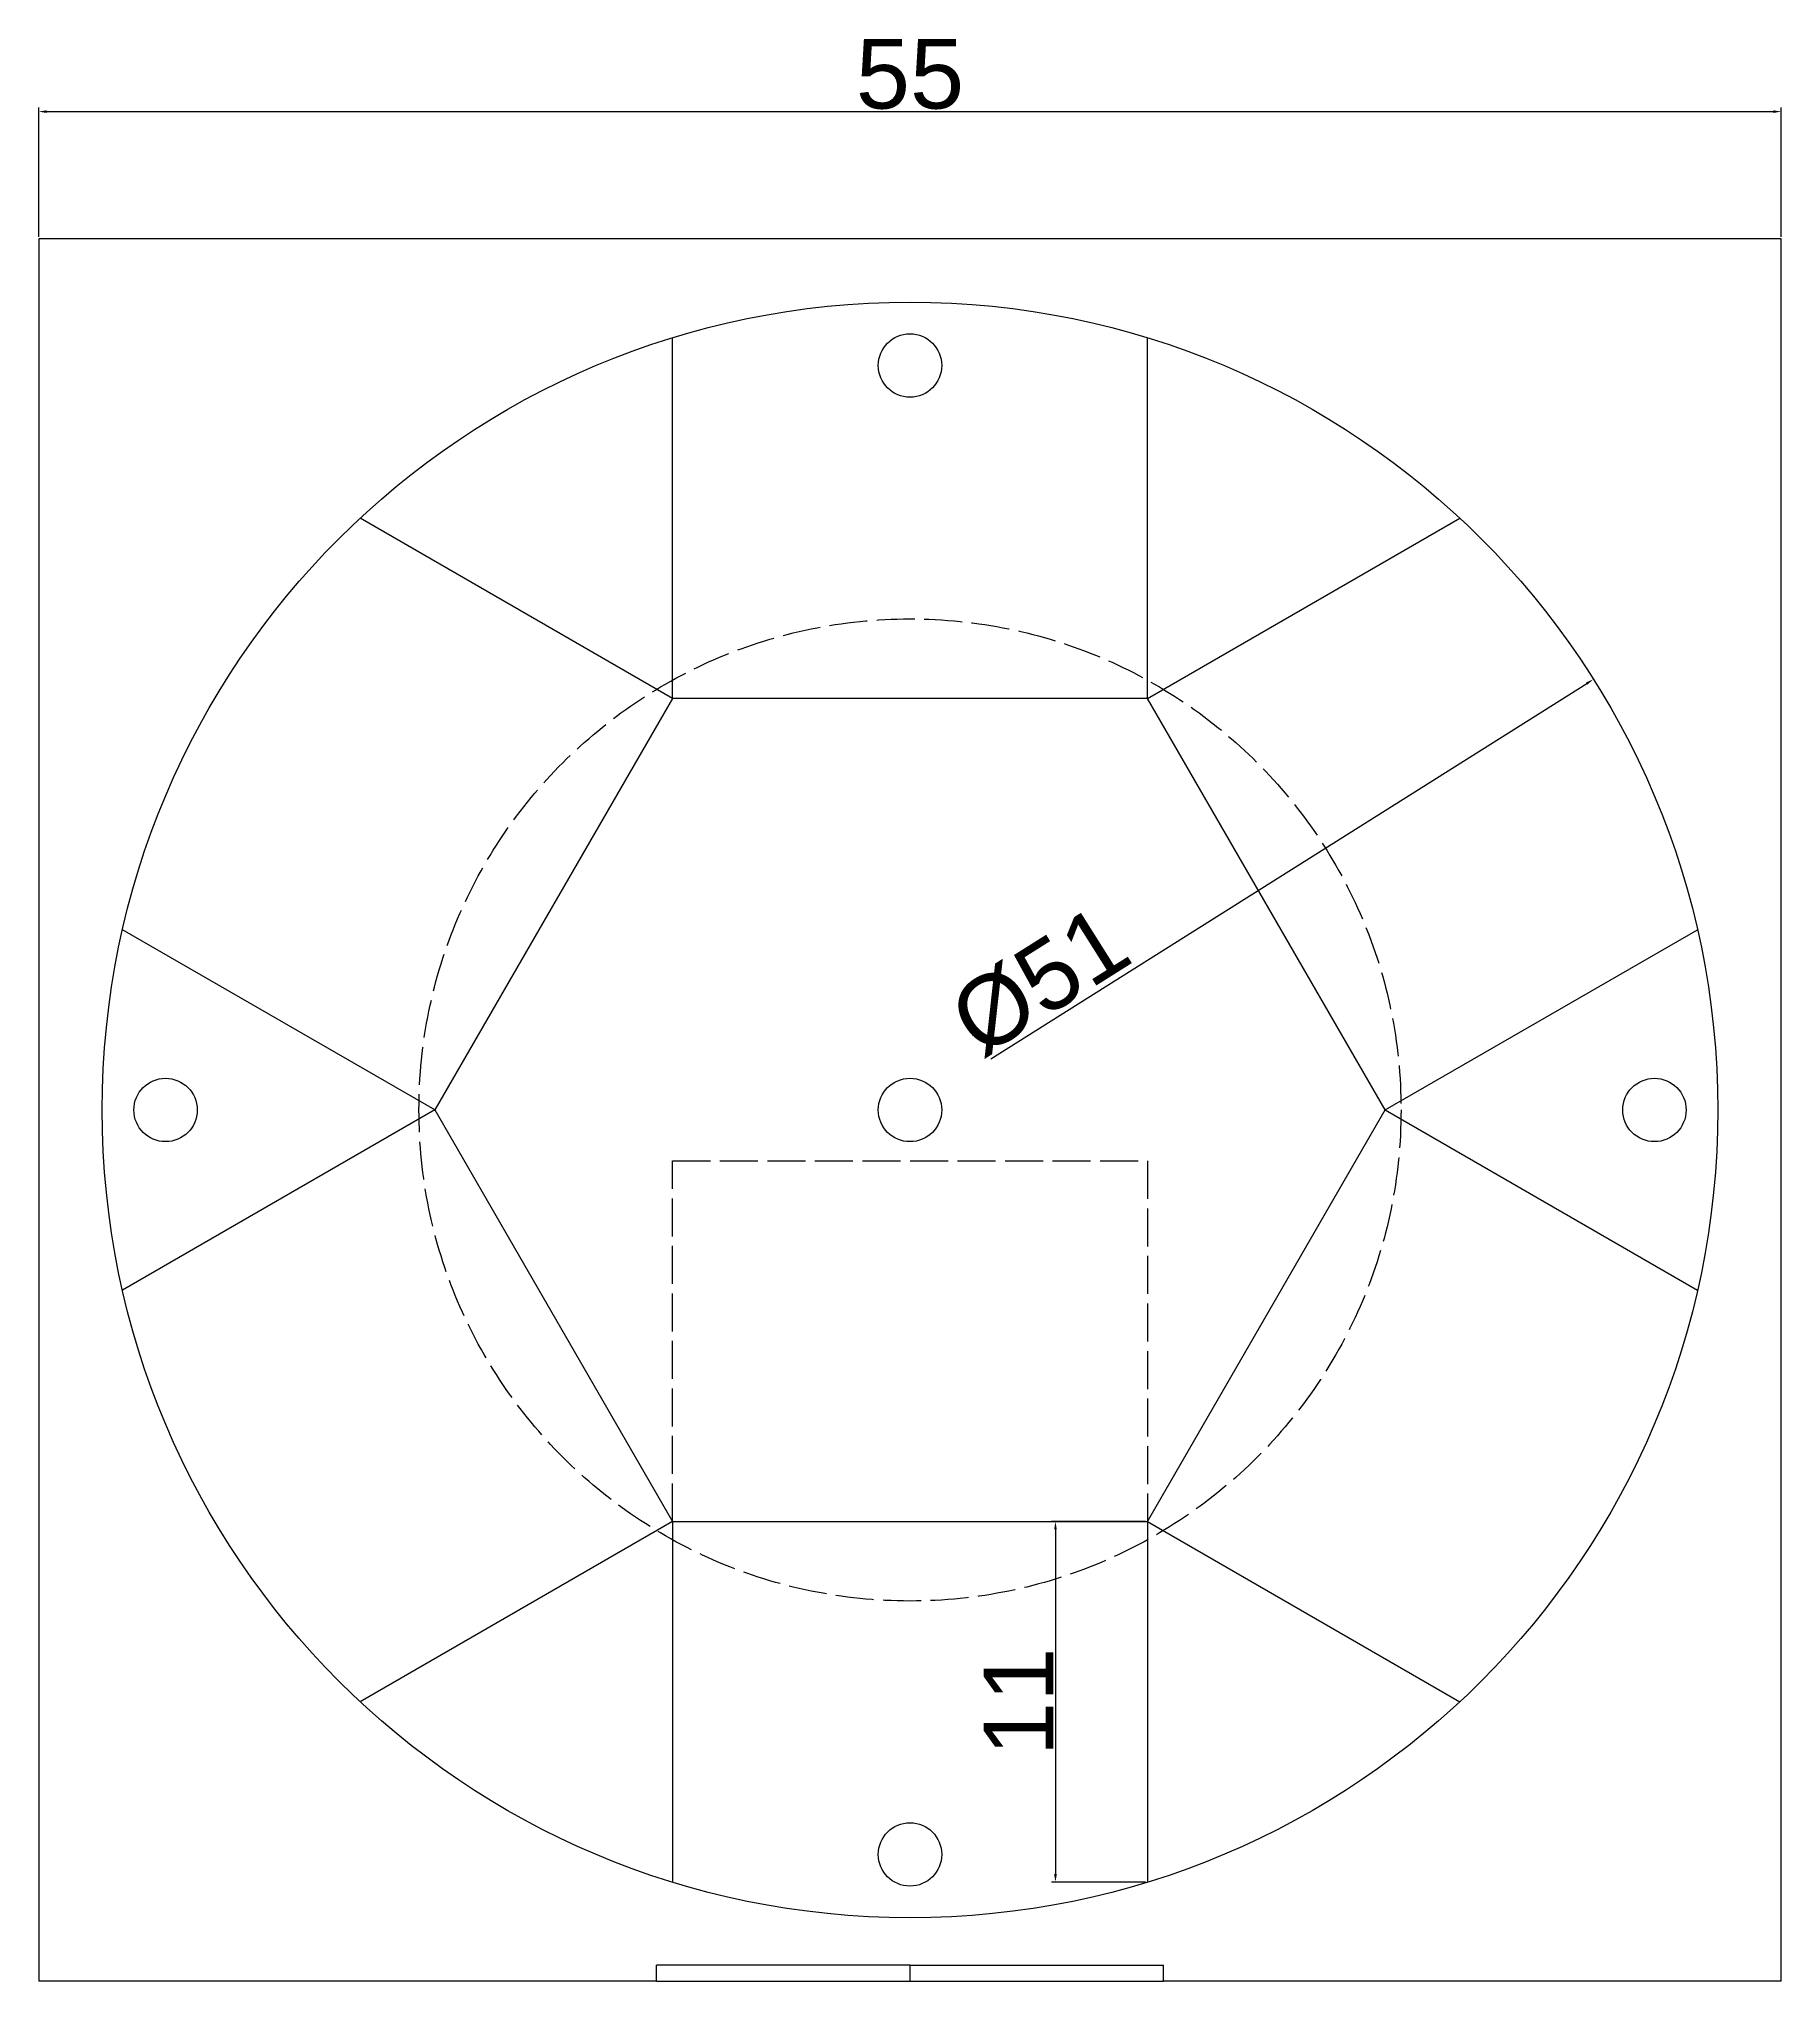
# Model space of a CAD drawing. Header units: millimetres. Extents: x 2597 to 4014, y 908 to 2271.
# Drawn here: x 2661 to 3211, y 908 to 1521 of the extents above; entities that cross this region are included whole.
import ezdxf

# ---------------------------------------------------------------- set-up
doc = ezdxf.new("R2010")
doc.units = ezdxf.units.MM
doc.linetypes.add('ACAD_ISO02W100', pattern=[15, 12, -3])
doc.styles.get("Standard").update_dxf_attribs({"font": 'arial.ttf'})
doc.dimstyles.new('ISO-25', dxfattribs={"dimtxt": 2.5, "dimasz": 2.5, "dimexe": 1.25, "dimexo": 0.625, "dimtad": 1, "dimtxsty": 'Standard', "dimcen": 2.5, "dimadec": 0, "dimazin": 0, "dimtfac": 1, "dimtmove": 0, "dimatfit": 3, "dimfxl": 1, "dimarcsym": 0})

msp = doc.modelspace()

# ---------------------------------------------------------------- blocks, each defined once
blk = doc.blocks.new('*U1')
at = {"color": 1}
for p, q in [((-75, 56.91), (-75, -56.91)), ((75, 56.91), (75, -56.91))]:
    blk.add_line(p, q, dxfattribs=at)
blk = doc.blocks.new('*U2')
at = {"color": 0, "linetype": 'ByBlock', "lineweight": -2, "transparency": 16777216}
for p, rotation in [((11848.57, 9787.37), 180), ((11686.79, 9693.96), 240), ((12010.36, 9693.96), 120), ((11686.79, 9507.15), 299.9999999999999), ((12010.36, 9507.15), 59.99999999999997)]:
    blk.add_blockref('*U1', p, dxfattribs=dict(at, rotation=rotation))
blk.add_blockref('*U1', (11848.57, 9413.75), dxfattribs=at)
blk = doc.blocks.new('*D7')
at = {"color": 0, "lineweight": -2, "transparency": 16777216}
for p, q in [((2660.61, 1458.49), (2660.61, 1499.26)), ((2663.11, 1498.01), (3208.11, 1498.01)), ((3210.61, 1458.49), (3210.61, 1499.26))]:
    blk.add_line(p, q, dxfattribs=at)
at = {"color": 0, "transparency": 16777216}
for points in [[(2663.11, 1498.43), (2663.11, 1497.59), (2660.61, 1498.01)], [(3208.11, 1498.43), (3208.11, 1497.59), (3210.61, 1498.01)]]:
    blk.add_solid(points, dxfattribs=at)
at = {"layer": 'Defpoints', "color": 0, "transparency": 16777216}
for p in [(3210.61, 1498.01), (2660.61, 1457.86), (3210.61, 1457.86)]:
    blk.add_point(p, dxfattribs=at)
at = {"color": 0, "transparency": 16777216, "insert": (2935.61, 1509.82), "char_height": 2.5, "attachment_point": 5}
blk.add_mtext('{\\H8.8x;55}', dxfattribs=at)
blk = doc.blocks.new('*D11')
at = {"color": 0, "lineweight": -2, "transparency": 16777216}
for p, q in [((3009.99, 1052.96), (2980.29, 1052.96)), ((2981.54, 1050.46), (2981.54, 941.64)), ((3009.99, 939.14), (2980.29, 939.14))]:
    blk.add_line(p, q, dxfattribs=at)
at = {"color": 0, "transparency": 16777216}
for points in [[(2981.12, 1050.46), (2981.95, 1050.46), (2981.54, 1052.96)], [(2981.12, 941.64), (2981.95, 941.64), (2981.54, 939.14)]]:
    blk.add_solid(points, dxfattribs=at)
at = {"layer": 'Defpoints', "color": 0, "transparency": 16777216}
for p in [(3010.61, 1052.96), (2981.54, 939.14), (3010.61, 939.14)]:
    blk.add_point(p, dxfattribs=at)
at = {"color": 0, "transparency": 16777216, "insert": (2969.87, 996.05), "char_height": 2.5, "attachment_point": 5, "rotation": 90}
blk.add_mtext('{\\H8.8x;11}', dxfattribs=at)
blk = doc.blocks.new('*D15')
at = {"color": 0, "lineweight": -2, "transparency": 16777216}
blk.add_line((2961.16, 1198.96), (3149.24, 1317.48), dxfattribs=at)
at = {"color": 0, "transparency": 16777216}
blk.add_solid([(3149.02, 1317.83), (3149.46, 1317.13), (3151.35, 1318.81)], dxfattribs=at)
at = {"layer": 'Defpoints', "color": 0, "transparency": 16777216}
for p in [(3151.35, 1318.81), (2719.87, 1046.92)]:
    blk.add_point(p, dxfattribs=at)
at = {"color": 0, "transparency": 16777216, "insert": (2976.7, 1223.5), "char_height": 2.5, "attachment_point": 5, "rotation": 32.2169}
blk.add_mtext('{\\H8.8x;%%C51}', dxfattribs=at)

# ---------------------------------------------------------------- dimensions: what is measured, and where the dimension line sits
dim = msp.add_linear_dim(base=(3210.614, 1498.012), p1=(2660.614, 1457.864), p2=(3210.614, 1457.864), text='{\\H8.8x;55}', dimstyle='ISO-25')
dim.commit()
dim.dimension.update_dxf_attribs({"geometry": '*D7', "text_midpoint": (2935.614, 1509.824)})
dim = msp.add_diameter_dim_2p(p1=(2719.874, 1046.917), p2=(3151.353, 1318.811), text='{\\H8.8x;%%C51}', dimstyle='ISO-25')
dim.commit()
dim.dimension.update_dxf_attribs({"geometry": '*D15', "text_midpoint": (2983.35, 1212.945), "dimtype": 163})
dim = msp.add_linear_dim(base=(2981.536, 939.143), p1=(3010.614, 1052.96), p2=(3010.614, 939.143), angle=90, text='{\\H8.8x;11}', dimstyle='ISO-25')
dim.commit()
dim.dimension.update_dxf_attribs({"geometry": '*D11', "text_midpoint": (2969.866, 996.051)})

# ---------------------------------------------------------------- linework, layer by layer
at = {"color": 5}
for p, q in [((2660.614, 1457.864), (2660.614, 907.864)), ((3210.614, 1457.864), (2660.614, 1457.864)), ((3210.614, 907.864), (3210.614, 1457.864)), ((2855.614, 907.864), (2660.614, 907.864)), ((2935.614, 912.864), (2855.614, 912.864)), ((2855.614, 907.864), (2855.614, 912.864)), ((2855.614, 907.864), (2935.614, 907.864)), ((2935.614, 907.864), (2935.614, 912.864)), ((2935.614, 912.864), (3015.614, 912.864)), ((2935.614, 907.864), (3015.614, 907.864)), ((3015.614, 907.864), (3015.614, 912.864)), ((3210.614, 907.864), (3015.614, 907.864))]:
    msp.add_line(p, q, dxfattribs=at)
at = {"color": 1, "linetype": 'ACAD_ISO02W100'}
for p, q in [((2860.614, 1052.96), (2860.614, 1166.777)), ((2860.614, 1166.777), (3010.614, 1166.777)), ((3010.614, 1166.777), (3010.614, 1052.96))]:
    msp.add_line(p, q, dxfattribs=at)
at = {"color": 1}
msp.add_lwpolyline([(2860.614, 1312.768), (2785.614, 1182.864), (2860.614, 1052.96), (3010.614, 1052.96), (3085.614, 1182.864), (3010.614, 1312.768)], close=True, dxfattribs=at)
for centre, radius in [((2935.614, 1182.864), 255), ((2935.614, 1417.864), 10), ((2700.614, 1182.864), 10), ((3170.614, 1182.864), 10), ((2935.614, 947.864), 10)]:
    msp.add_circle(centre, radius, dxfattribs=at)
at = {"color": 5, "linetype": 'ACAD_ISO02W100'}
msp.add_circle((2935.614, 1182.864), 155, dxfattribs=at)
at = {"color": 3}
msp.add_circle((2935.614, 1182.864), 10, dxfattribs=at)

# ---------------------------------------------------------------- block references
at = {"color": 1}
msp.add_blockref('*U2', (-8912.958, -8417.694), dxfattribs=at)

msp.set_redraw_order([(e.dxf.handle, doc.entitydb.next_handle()) for e in msp.query("TEXT MTEXT ATTDEF DIMENSION ARC_DIMENSION")])  # texts and dimensions are drawn at this point

doc.saveas('drawing.dxf')
